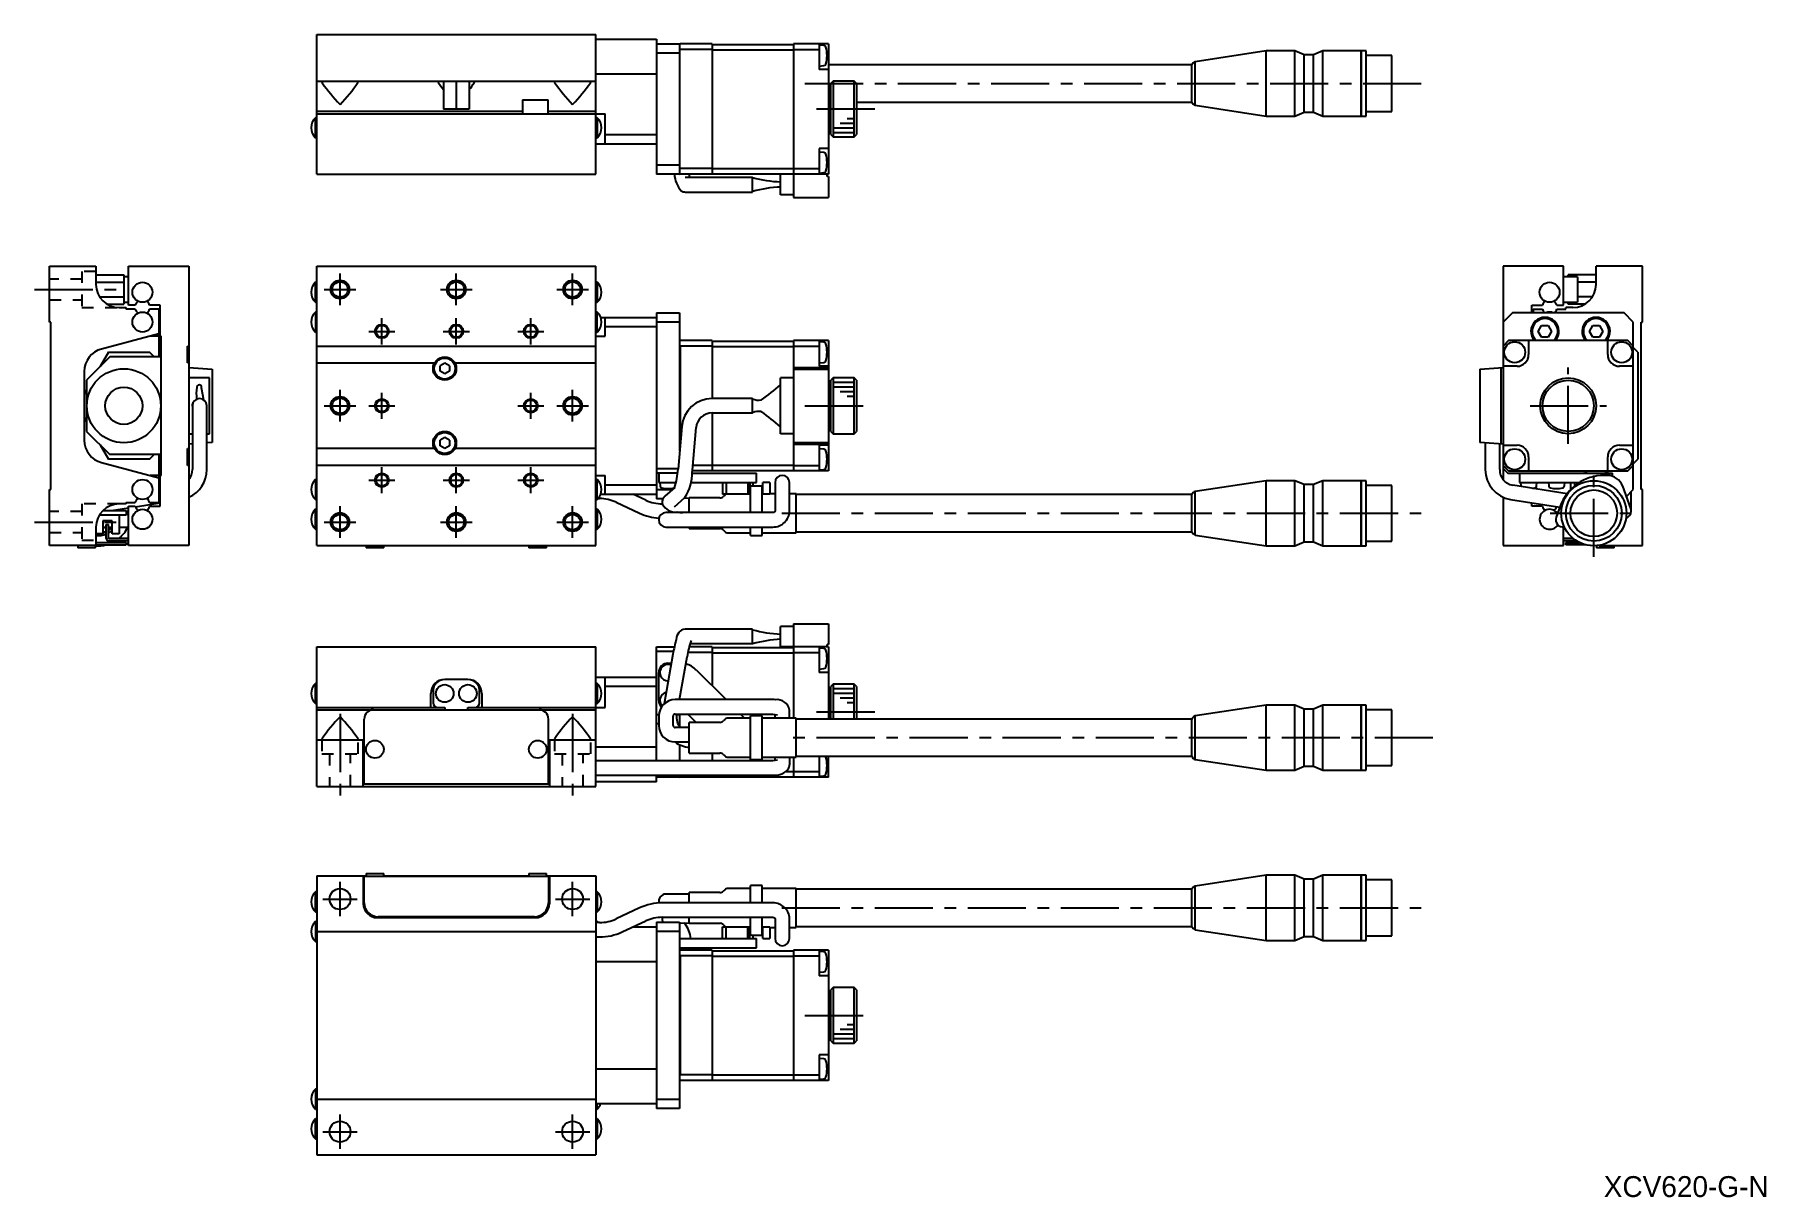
# Model space of a CAD drawing. Extents: x 35 to 407, y 17 to 267.
import ezdxf

# ---------------------------------------------------------------- set-up
doc = ezdxf.new("R2010")
doc.units = 0
doc.header["$LTSCALE"] = 10
doc.linetypes.add('CENTER', pattern=[2, 1.25, -0.25, 0.25, -0.25])
doc.linetypes.add('DOT', pattern=[0.5, 0.25, -0.25])
doc.layers.add('1', color=7, linetype='CONTINUOUS')
doc.styles.get("Standard").update_dxf_attribs({"font": 'FGP教科書体NT-M'})

msp = doc.modelspace()

# ---------------------------------------------------------------- texts
at = {"layer": '1', "color": 7}
msp.add_text('XCV620-G-N', height=4.5, dxfattribs=at).set_placement((372.478125, 16.993359))

# ---------------------------------------------------------------- linework, layer by layer
at = {"layer": '1', "color": 7, "linetype": 'CONTINUOUS'}
for p, q in [((95.821162, 266.851049), (155.821162, 266.851049)), ((95.821162, 236.851049), (95.821162, 266.851049)), ((155.821162, 236.851049), (155.821162, 266.851049)), ((155.821162, 265.851049), (168.821162, 265.851049)), ((168.821162, 265.851049), (168.821162, 236.851049)), ((168.821162, 264.851049), (173.821162, 264.851049)), ((173.921162, 264.851049), (173.821162, 264.751049)), ((173.821162, 264.851049), (173.821162, 236.851049)), ((180.821162, 264.851049), (173.921162, 264.851049)), ((180.821162, 264.851049), (180.821162, 236.851049)), ((180.821162, 264.751049), (198.321162, 264.751049)), ((198.321162, 264.851049), (198.321162, 231.851049)), ((205.821162, 264.851049), (198.321162, 264.851049)), ((203.821162, 264.851049), (203.821162, 259.351049)), ((204.806442, 264.514848), (203.821162, 264.601049)), ((205.821162, 264.851049), (205.821162, 236.851049)), ((173.821162, 262.851049), (168.821162, 262.851049)), ((180.821162, 263.651049), (173.821162, 263.651049)), ((180.821162, 263.609628), (198.321162, 263.609628)), ((198.321162, 263.651049), (203.821162, 263.651049)), ((299.906948, 263.351048), (284.672966, 261.035375)), ((284.672966, 251.666724), (284.672966, 261.035375)), ((299.906948, 249.35105), (299.906948, 263.351048)), ((306.099947, 263.351048), (299.906948, 263.351048)), ((306.099947, 249.35105), (306.099947, 263.351048)), ((308.099947, 262.501049), (306.099947, 263.351048)), ((308.099947, 250.201049), (308.099947, 262.501049)), ((310.099947, 262.501049), (308.099947, 262.501049)), ((312.099947, 263.351048), (310.099947, 262.501049)), ((310.099947, 250.201049), (310.099947, 262.501049)), ((312.099947, 249.35105), (312.099947, 263.351048)), ((320.356947, 263.351048), (312.099947, 263.351048)), ((320.356947, 249.35105), (320.356947, 263.351048)), ((320.406947, 263.301048), (320.356947, 263.351048)), ((320.406947, 249.35105), (320.406947, 263.351048)), ((321.406949, 263.351048), (320.406947, 263.351048)), ((321.406949, 249.35105), (321.406949, 263.351048)), ((326.90695, 262.351047), (321.406949, 262.351047)), ((326.90695, 250.351051), (326.90695, 262.351047)), ((168.821162, 258.351049), (155.821162, 258.351049)), ((203.821162, 260.101049), (204.806442, 260.18725)), ((205.821162, 259.351049), (203.821162, 259.351049)), ((283.949292, 260.351049), (205.821162, 260.351049)), ((283.949292, 252.351049), (283.949292, 260.351049)), ((95.821162, 256.851049), (155.821162, 256.851049)), ((97.079505, 256.851049), (96.921162, 256.728528)), ((96.921162, 256.728528), (96.942914, 256.617171)), ((96.942914, 256.617171), (96.99772, 256.488613)), ((104.721162, 256.728526), (104.562819, 256.851049)), ((104.674704, 256.553113), (104.716091, 256.67941)), ((104.716091, 256.67941), (104.721162, 256.728526)), ((122.079505, 256.851049), (121.921162, 256.728532)), ((121.921162, 256.728532), (121.951179, 256.593864)), ((123.071162, 256.851049), (123.071162, 250.851049)), ((125.821162, 256.851049), (125.821162, 250.851049)), ((128.571162, 256.851049), (128.571162, 250.851049)), ((129.721162, 256.728531), (129.562819, 256.851049)), ((129.650182, 256.499908), (129.704441, 256.632913)), ((129.704441, 256.632913), (129.721162, 256.728531)), ((147.079505, 256.851049), (146.921162, 256.728532)), ((146.921162, 256.728532), (146.951179, 256.593864)), ((154.721162, 256.728531), (154.562819, 256.851049)), ((154.650182, 256.499908), (154.704441, 256.632913)), ((154.704441, 256.632913), (154.721162, 256.728531)), ((206.321162, 253.351049), (205.821162, 253.351049)), ((206.821162, 256.851049), (206.321162, 256.351049)), ((206.321162, 245.351049), (206.321162, 256.351049)), ((211.321162, 256.851049), (206.821162, 256.851049)), ((206.821162, 256.851049), (206.821162, 244.851049)), ((211.821162, 256.351049), (211.321162, 256.851049)), ((211.321162, 244.851049), (211.321162, 256.851049)), ((211.821162, 256.351049), (211.821162, 245.351049)), ((140.071162, 250.351049), (95.821162, 250.351049)), ((95.821162, 249.851049), (157.821162, 249.851049)), ((128.571162, 250.851049), (123.071162, 250.851049)), ((140.071162, 252.851049), (145.571162, 252.851049)), ((140.071162, 252.851049), (140.071162, 249.851049)), ((145.571162, 249.851049), (145.571162, 252.851049)), ((155.821162, 250.351049), (145.571162, 250.351049)), ((157.821162, 243.351049), (157.821162, 249.851049)), ((211.821162, 252.351049), (283.949292, 252.351049)), ((284.672966, 251.666724), (299.906948, 249.35105)), ((306.099947, 249.35105), (308.099947, 250.201049)), ((308.099947, 250.201049), (310.099947, 250.201049)), ((310.099947, 250.201049), (312.099947, 249.35105)), ((321.406949, 250.351051), (326.90695, 250.351051)), ((95.528914, 244.701049), (95.528914, 249.001049)), ((95.821162, 249.001049), (95.528914, 249.001049)), ((156.11341, 249.001049), (155.821162, 249.001049)), ((156.11341, 249.001049), (156.11341, 244.701049)), ((205.821162, 248.351049), (206.321162, 248.351049)), ((299.906948, 249.35105), (306.099947, 249.35105)), ((312.099947, 249.35105), (320.356947, 249.35105)), ((320.356947, 249.35105), (320.406947, 249.40105)), ((320.406947, 249.35105), (321.406949, 249.35105)), ((95.528914, 244.701049), (95.821162, 244.701049)), ((155.821162, 244.701049), (156.11341, 244.701049)), ((155.821162, 243.351049), (168.821162, 243.351049)), ((157.821162, 245.351049), (168.821162, 245.351049)), ((205.821162, 242.351049), (203.821162, 242.351049)), ((203.821162, 242.351049), (203.821162, 236.851049)), ((206.321162, 245.351049), (206.821162, 244.851049)), ((206.821162, 244.851049), (211.321162, 244.851049)), ((211.321162, 244.851049), (211.821162, 245.351049)), ((168.821162, 238.851049), (173.821162, 238.851049)), ((204.806442, 241.514848), (203.821162, 241.601049)), ((95.821162, 236.851049), (155.821162, 236.851049)), ((173.821162, 236.851049), (168.821162, 236.851049)), ((180.821162, 238.051049), (173.821162, 238.051049)), ((173.821162, 236.951049), (173.921162, 236.851049)), ((180.821162, 236.851049), (173.921162, 236.851049)), ((189.521162, 236.126049), (175.019925, 236.126049)), ((176.05006, 236.125234), (175.870134, 236.850267)), ((180.821162, 238.092471), (198.321162, 238.092471)), ((180.821162, 236.951049), (198.321162, 236.951049)), ((189.521162, 233.026049), (189.521162, 236.151049)), ((195.521162, 232.451049), (195.521162, 236.851049)), ((205.821162, 236.851049), (195.521162, 236.851049)), ((198.321162, 238.051049), (203.821162, 238.051049)), ((203.821162, 237.101049), (204.806442, 237.18725)), ((205.521162, 236.351049), (205.521162, 236.851049)), ((205.821162, 236.351049), (205.521162, 236.351049)), ((205.821162, 236.351049), (205.821162, 231.851049)), ((174.173743, 233.268721), (174.306706, 233.194471)), ((174.306706, 233.194471), (174.458707, 233.128223)), ((174.458707, 233.128223), (174.619042, 233.077387)), ((174.619042, 233.077387), (174.784129, 233.043634)), ((174.784129, 233.043634), (174.916862, 233.029395)), ((174.916862, 233.029395), (175.019925, 233.026049)), ((175.019925, 233.026049), (189.521162, 233.026049)), ((198.321162, 232.451049), (195.521162, 232.451049)), ((198.321162, 231.851049), (205.821162, 231.851049)), ((38.349742, 205.074287), (38.349742, 217.074287)), ((38.349742, 217.074287), (48.349742, 217.074287)), ((48.349742, 217.074287), (48.349742, 213.174287)), ((55.349742, 208.674287), (55.349742, 217.074287)), ((55.349742, 217.074287), (68.349742, 217.074287)), ((68.349742, 217.074287), (68.349742, 157.074287)), ((95.821162, 217.074287), (155.821162, 217.074287)), ((95.821162, 157.074287), (95.821162, 217.074287)), ((155.821162, 157.074287), (155.821162, 217.074287)), ((363.833617, 217.074287), (350.833617, 217.074287)), ((350.833617, 217.074287), (350.833617, 171.238773)), ((363.833617, 208.674287), (363.833617, 217.074287)), ((380.833617, 217.074287), (370.833617, 217.074287)), ((370.833617, 213.174287), (370.833617, 217.074287)), ((380.833617, 205.074287), (380.833617, 217.074287)), ((48.349742, 215.249714), (54.349742, 215.249714)), ((48.349742, 213.662), (54.349742, 213.662)), ((54.349742, 215.249714), (54.349742, 208.898861)), ((55.349742, 214.824287), (54.349742, 214.824287)), ((95.821162, 213.624287), (95.528914, 213.624287)), ((95.528914, 209.324287), (95.528914, 213.624287)), ((156.11341, 213.624287), (155.821162, 213.624287)), ((156.11341, 213.624287), (156.11341, 209.324287)), ((366.833617, 214.824287), (363.833617, 214.824287)), ((364.833617, 214.824287), (364.833617, 215.249714)), ((370.833617, 215.249714), (364.833617, 215.249714)), ((366.833617, 214.824287), (366.833617, 209.324287)), ((370.833617, 213.662), (366.833617, 213.662)), ((49.134394, 210.486574), (54.349742, 210.486574)), ((50.758085, 208.898861), (54.349742, 208.898861)), ((54.349742, 209.324287), (55.349742, 209.324287)), ((56.813462, 208.674287), (55.349742, 208.674287)), ((62.149742, 208.674287), (59.886022, 208.674287)), ((62.149742, 202.074287), (62.149742, 208.674287)), ((95.528914, 209.324287), (95.821162, 209.324287)), ((155.821162, 209.324287), (156.11341, 209.324287)), ((357.033617, 208.674287), (359.297337, 208.674287)), ((357.033617, 207.074287), (357.033617, 208.674287)), ((362.369897, 208.674287), (363.833617, 208.674287)), ((363.833617, 209.324287), (366.833617, 209.324287)), ((364.833617, 208.898861), (364.833617, 209.324287)), ((368.423385, 208.898861), (364.833617, 208.898861)), ((370.049519, 210.486574), (366.833617, 210.486574)), ((38.649742, 205.074287), (38.349742, 205.074287)), ((38.649742, 169.074287), (38.649742, 205.074287)), ((53.349742, 208.174287), (54.849742, 208.174287)), ((54.849742, 207.874287), (54.849742, 208.174287)), ((56.813462, 207.874287), (54.849742, 207.874287)), ((57.310437, 207.074287), (57.560756, 207.074287)), ((59.138729, 207.074287), (59.389048, 207.074287)), ((61.849742, 207.874287), (59.886022, 207.874287)), ((61.849742, 207.874287), (61.849742, 197.574287)), ((61.849742, 207.074287), (62.149742, 207.074287)), ((95.821162, 207.224287), (95.528914, 207.224287)), ((95.528914, 207.224287), (95.528914, 202.924287)), ((156.11341, 207.224287), (155.821162, 207.224287)), ((156.11341, 202.924287), (156.11341, 207.224287)), ((156.849589, 206.074287), (168.821162, 206.074287)), ((157.821162, 202.074287), (157.821162, 206.074287)), ((168.821162, 207.074287), (173.821162, 207.074287)), ((168.821162, 207.074287), (168.821162, 167.074287)), ((173.821162, 205.074287), (168.821162, 205.074287)), ((173.821162, 207.074287), (173.821162, 177.426417)), ((352.833617, 207.074287), (350.833617, 205.074287)), ((376.833617, 207.074287), (352.833617, 207.074287)), ((357.333617, 207.874287), (357.333617, 207.074287)), ((357.333617, 207.874287), (359.297337, 207.874287)), ((362.369897, 207.874287), (364.333617, 207.874287)), ((365.833617, 208.174287), (364.333617, 208.174287)), ((364.333617, 207.874287), (364.333617, 208.174287)), ((378.833617, 205.074287), (376.833617, 207.074287)), ((378.833617, 169.074287), (378.833617, 205.074287)), ((380.533617, 205.074287), (380.833617, 205.074287)), ((380.533617, 169.074287), (380.533617, 205.074287)), ((61.849742, 202.574287), (49.555647, 199.280094)), ((61.849742, 202.074287), (59.983717, 202.074287)), ((62.349742, 202.074287), (62.149742, 202.074287)), ((62.349742, 172.074287), (62.349742, 202.074287)), ((95.528914, 202.924287), (95.821162, 202.924287)), ((155.821162, 202.924287), (156.11341, 202.924287)), ((155.821162, 202.074287), (157.821162, 202.074287)), ((168.821162, 204.074287), (157.821162, 204.074287)), ((180.821162, 201.074287), (173.821162, 201.074287)), ((180.821162, 201.074287), (180.821162, 188.624287)), ((205.821162, 201.074287), (198.321162, 201.074287)), ((198.321162, 201.074287), (198.321162, 173.074287)), ((203.821162, 201.074287), (203.821162, 195.574287)), ((205.821162, 201.074287), (205.821162, 173.074287)), ((352.033617, 201.074287), (350.833617, 199.874287)), ((377.633617, 201.074287), (352.033617, 201.074287)), ((356.333617, 201.074287), (356.333617, 198.074287)), ((358.390241, 203.074287), (359.111929, 204.324287)), ((359.111929, 201.824287), (358.390241, 203.074287)), ((359.111929, 204.324287), (360.555305, 204.324287)), ((360.555305, 201.824287), (359.111929, 201.824287)), ((360.555305, 204.324287), (361.276993, 203.074287)), ((361.276993, 203.074287), (360.555305, 201.824287)), ((369.390241, 203.074287), (370.111929, 204.324287)), ((370.111929, 201.824287), (369.390241, 203.074287)), ((370.111929, 204.324287), (371.555305, 204.324287)), ((371.555305, 201.824287), (370.111929, 201.824287)), ((371.555305, 204.324287), (372.276993, 203.074287)), ((372.276993, 203.074287), (371.555305, 201.824287)), ((373.333617, 198.074287), (373.333617, 201.074287)), ((378.833617, 199.874287), (377.633617, 201.074287)), ((51.349742, 197.574287), (46.349742, 192.574287)), ((51.045895, 198.574287), (49.264806, 195.489351)), ((51.045895, 198.574287), (59.849742, 198.574287)), ((62.349742, 197.574287), (51.349742, 197.574287)), ((60.849742, 197.574287), (59.849742, 198.574287)), ((67.999742, 199.874287), (68.349742, 199.874287)), ((67.999742, 196.274287), (67.999742, 199.874287)), ((68.349742, 197.324287), (67.999742, 197.324287)), ((95.821162, 199.874287), (155.821162, 199.874287)), ((173.821162, 199.974287), (173.921162, 199.874287)), ((173.921162, 199.874287), (173.921162, 178.569423)), ((180.821162, 199.874287), (173.921162, 199.874287)), ((180.821162, 200.974287), (198.321162, 200.974287)), ((180.821162, 199.832866), (198.321162, 199.832866)), ((198.321162, 199.874287), (203.821162, 199.874287)), ((204.806442, 200.738086), (203.821162, 200.824287)), ((379.833617, 198.574287), (378.833617, 199.574287)), ((379.833617, 198.574287), (379.833617, 175.574287)), ((45.849742, 194.450465), (45.849742, 179.698109)), ((68.349742, 196.274287), (67.999742, 196.274287)), ((68.349742, 195.324287), (73.349742, 194.974653)), ((73.349742, 194.974653), (73.349742, 179.173921)), ((95.821162, 196.274287), (121.127991, 196.274287)), ((123.321162, 196.228988), (122.321162, 195.651638)), ((122.321162, 194.496937), (122.321162, 195.651638)), ((123.321162, 193.919587), (122.321162, 194.496937)), ((124.321162, 195.651638), (123.321162, 196.228988)), ((124.321162, 194.496937), (123.321162, 193.919587)), ((124.321162, 195.651638), (124.321162, 194.496937)), ((125.514333, 196.274287), (155.821162, 196.274287)), ((198.321162, 195.324287), (205.521162, 195.324287)), ((198.321162, 194.974653), (205.821162, 194.974653)), ((203.821162, 196.324287), (204.806442, 196.410488)), ((205.821162, 195.574287), (203.821162, 195.574287)), ((205.521162, 195.289324), (205.521162, 195.324287)), ((205.821162, 195.289324), (205.521162, 195.289324)), ((345.833617, 194.974657), (350.833617, 195.324287)), ((345.833617, 194.974653), (345.833617, 179.173921)), ((350.333617, 195.289324), (350.333617, 178.859251)), ((353.833617, 195.574287), (350.833617, 195.574287)), ((378.833617, 195.574287), (375.833617, 195.574287)), ((46.349742, 190.440313), (45.849742, 189.574287)), ((46.349742, 192.574287), (46.349742, 181.574287)), ((72.749742, 193.074287), (68.349742, 193.074287)), ((71.558121, 188.306096), (71.069342, 190.962697)), ((72.749742, 181.074287), (72.749742, 193.074287)), ((195.521162, 181.074287), (195.521162, 193.074287)), ((198.321162, 193.074287), (195.521162, 193.074287)), ((206.821162, 193.074287), (206.321162, 192.574287)), ((206.321162, 181.574287), (206.321162, 192.574287)), ((206.821162, 193.074287), (206.821162, 181.074287)), ((211.321162, 193.074287), (206.821162, 193.074287)), ((211.321162, 181.074287), (211.321162, 193.074287)), ((211.821162, 192.574287), (211.321162, 193.074287)), ((211.821162, 192.574287), (211.821162, 181.574287)), ((69.074742, 187.074287), (69.074742, 173.344082)), ((72.174742, 173.344082), (72.174742, 187.074287)), ((189.521162, 188.624287), (180.802818, 188.624287)), ((189.521162, 185.524287), (189.521162, 188.624287)), ((206.321162, 189.574287), (205.821162, 189.574287)), ((45.849742, 184.574287), (46.349742, 183.708262)), ((174.277743, 182.645157), (173.475823, 173.479173)), ((180.802818, 185.524287), (189.521162, 185.524287)), ((180.821162, 185.524287), (180.821162, 173.074287)), ((191.37492, 185.814521), (191.467427, 185.77498)), ((205.821162, 184.574287), (206.321162, 184.574287)), ((46.349742, 181.574287), (51.349742, 176.574287)), ((68.349742, 181.074287), (69.074742, 181.074287)), ((69.074742, 178.874984), (68.349742, 178.824287)), ((72.174742, 181.074287), (72.749742, 181.074287)), ((73.349742, 179.173921), (72.174742, 179.091757)), ((123.321162, 180.228988), (122.321162, 179.651638)), ((122.321162, 178.496937), (122.321162, 179.651638)), ((124.321162, 179.651638), (123.321162, 180.228988)), ((124.321162, 179.651638), (124.321162, 178.496937)), ((176.564026, 173.20899), (177.365946, 182.374975)), ((198.321162, 181.074287), (195.521162, 181.074287)), ((198.321162, 179.173921), (205.821162, 179.173921)), ((198.321162, 178.824287), (205.521162, 178.824287)), ((205.521162, 178.824287), (205.521162, 178.859251)), ((205.821162, 178.859251), (205.521162, 178.859251)), ((206.321162, 181.574287), (206.821162, 181.074287)), ((206.821162, 181.074287), (211.321162, 181.074287)), ((211.321162, 181.074287), (211.821162, 181.574287)), ((350.833617, 178.824287), (345.833617, 179.173927)), ((347.008617, 179.091757), (347.008617, 173.344082)), ((350.108617, 173.344082), (350.108617, 178.874984)), ((49.264806, 178.659224), (51.045895, 175.574287)), ((59.849742, 175.574287), (51.045895, 175.574287)), ((62.349742, 176.574287), (51.349742, 176.574287)), ((59.849742, 175.574287), (60.849742, 176.574287)), ((61.849742, 176.574287), (61.849742, 166.274287)), ((67.999742, 177.874287), (68.349742, 177.874287)), ((67.999742, 174.274287), (67.999742, 177.874287)), ((67.999742, 176.824287), (68.349742, 176.824287)), ((121.127991, 177.874287), (95.821162, 177.874287)), ((123.321162, 177.919587), (122.321162, 178.496937)), ((124.321162, 178.496937), (123.321162, 177.919587)), ((155.821162, 177.874287), (125.514333, 177.874287)), ((205.821162, 178.574287), (203.821162, 178.574287)), ((203.821162, 178.574287), (203.821162, 173.074287)), ((204.806442, 177.738086), (203.821162, 177.824287)), ((350.833617, 178.574287), (353.833617, 178.574287)), ((356.333617, 176.074287), (356.333617, 173.074287)), ((373.333617, 173.074287), (373.333617, 176.074287)), ((375.833617, 178.574287), (378.833617, 178.574287)), ((378.833617, 174.574287), (379.833617, 175.574287)), ((49.555647, 174.86848), (61.849742, 171.574287)), ((61.849742, 172.074287), (59.983717, 172.074287)), ((62.349742, 172.574287), (61.849742, 172.574287)), ((62.149742, 165.474287), (62.149742, 172.074287)), ((62.149742, 172.074287), (62.349742, 172.074287)), ((68.349742, 174.274287), (67.999742, 174.274287)), ((155.821162, 174.274287), (95.821162, 174.274287)), ((155.821162, 172.074287), (157.821162, 172.074287)), ((157.821162, 168.074287), (157.821162, 172.074287)), ((168.821162, 173.574287), (173.484144, 173.574287)), ((173.38226, 172.574287), (168.821162, 172.574287)), ((169.321162, 172.574287), (169.321162, 170.574287)), ((176.502988, 172.574287), (190.321162, 172.574287)), ((176.531917, 172.863318), (176.557566, 173.136093)), ((180.821162, 173.074287), (176.551754, 173.074287)), ((176.557566, 173.136093), (176.564026, 173.20899)), ((180.821162, 174.274287), (176.657228, 174.274287)), ((180.821162, 174.315709), (198.321162, 174.315709)), ((180.821162, 173.174287), (198.321162, 173.174287)), ((190.321162, 170.574287), (190.321162, 172.574287)), ((198.321162, 174.274287), (203.821162, 174.274287)), ((205.821162, 173.074287), (198.321162, 173.074287)), ((203.821162, 173.324287), (204.806442, 173.410488)), ((350.833617, 174.274287), (352.033617, 173.074287)), ((350.833617, 173.574287), (351.833617, 172.574287)), ((351.833617, 172.574287), (374.333617, 172.574287)), ((352.033617, 173.074287), (377.633617, 173.074287)), ((354.333617, 172.574287), (354.333617, 170.574287)), ((373.210071, 172.106107), (372.56225, 172.106107)), ((374.333617, 171.92362), (374.333617, 172.574287)), ((377.633617, 173.074287), (378.833617, 174.274287)), ((38.349742, 157.074287), (38.349742, 169.074287)), ((38.349742, 169.074287), (38.649742, 169.074287)), ((61.849742, 170.574287), (62.149742, 170.574287)), ((62.002855, 169.346531), (61.849742, 169.32228)), ((95.821162, 171.224287), (95.528914, 171.224287)), ((95.528914, 171.224287), (95.528914, 166.924287)), ((156.11341, 171.224287), (155.821162, 171.224287)), ((156.11341, 166.924287), (156.11341, 171.224287)), ((156.849589, 168.074287), (168.821162, 168.074287)), ((157.821162, 170.074287), (168.821162, 170.074287)), ((166.530062, 166.789804), (163.775479, 168.074287)), ((168.821162, 169.074287), (172.239588, 169.074287)), ((169.321162, 170.574287), (173.055524, 170.574287)), ((169.571162, 170.574287), (169.630898, 169.8915)), ((170.545433, 167.561683), (170.433976, 167.43238)), ((170.62477, 167.640648), (170.545433, 167.561683)), ((170.664521, 167.676912), (170.637697, 167.652665)), ((172.75775, 169.533991), (170.664521, 167.676912)), ((176.21702, 170.574287), (190.321162, 170.574287)), ((183.021162, 170.574287), (183.021162, 168.074287)), ((189.071162, 168.074287), (183.021162, 168.074287)), ((183.514055, 167.881394), (183.199842, 167.56718)), ((183.838407, 170.574287), (183.838407, 168.074287)), ((188.505841, 170.574287), (188.505841, 168.074287)), ((188.921162, 170.574287), (188.921162, 168.074287)), ((189.071162, 168.144287), (188.921162, 168.144287)), ((189.376287, 169.844287), (189.071162, 169.729012)), ((189.071162, 164.118719), (189.071162, 169.729012)), ((189.376287, 169.844287), (191.571162, 169.844287)), ((189.621162, 169.844287), (189.621162, 170.574287)), ((191.571162, 164.118719), (191.571162, 169.844287)), ((191.571162, 169.344287), (191.721162, 169.344287)), ((191.721162, 168.144287), (191.571162, 168.144287)), ((193.221162, 168.074287), (191.571162, 168.074287)), ((191.721162, 168.074287), (191.721162, 170.574287)), ((193.221162, 170.574287), (191.721162, 170.574287)), ((193.221162, 170.574287), (193.221162, 168.074287)), ((194.33424, 168.174287), (193.221162, 168.174287)), ((194.33424, 170.556107), (194.33424, 164.448105)), ((197.43424, 164.448105), (197.43424, 170.556107)), ((198.906948, 168.174287), (197.43424, 168.174287)), ((198.906948, 159.774287), (198.906948, 168.174287)), ((283.949292, 167.974287), (198.906948, 167.974287)), ((283.949292, 159.974287), (283.949292, 167.974287)), ((299.906948, 170.974286), (284.672966, 168.658613)), ((284.672966, 159.289962), (284.672966, 168.658613)), ((306.099947, 170.974286), (299.906948, 170.974286)), ((299.906948, 156.974288), (299.906948, 170.974286)), ((308.099947, 170.124287), (306.099947, 170.974286)), ((306.099947, 156.974288), (306.099947, 170.974286)), ((310.099947, 170.124287), (308.099947, 170.124287)), ((308.099947, 157.824287), (308.099947, 170.124287)), ((312.099947, 170.974286), (310.099947, 170.124287)), ((310.099947, 157.824287), (310.099947, 170.124287)), ((320.356947, 170.974286), (312.099947, 170.974286)), ((312.099947, 156.974288), (312.099947, 170.974286)), ((320.406947, 170.924286), (320.356947, 170.974286)), ((320.356947, 156.974288), (320.356947, 170.974286)), ((321.406949, 170.974286), (320.406947, 170.974286)), ((320.406947, 156.974288), (320.406947, 170.974286)), ((321.406949, 156.974288), (321.406949, 170.974286)), ((326.90695, 169.974285), (321.406949, 169.974285)), ((326.90695, 157.974289), (326.90695, 169.974285)), ((364.588347, 168.173244), (352.903233, 170.023984)), ((354.333617, 170.574287), (367.229043, 170.574287)), ((354.583617, 170.574287), (354.643353, 169.8915)), ((357.333617, 169.375308), (357.333617, 169.32228)), ((357.851866, 169.556039), (358.227145, 169.180759)), ((358.023881, 169.8915), (358.083617, 170.574287)), ((360.583617, 170.574287), (360.643353, 169.8915)), ((364.023881, 169.8915), (364.083617, 170.574287)), ((365.333617, 170.574287), (365.333617, 169.074287)), ((365.333617, 169.074287), (365.35138, 169.056524)), ((366.283617, 169.90348), (366.283617, 170.574287)), ((378.29014, 164.978236), (376.54598, 169.770278)), ((377.34215, 167.58282), (378.833617, 169.074287)), ((378.383617, 164.448105), (378.383617, 168.624287)), ((380.833617, 169.074287), (380.533617, 169.074287)), ((380.833617, 157.074287), (380.833617, 169.074287)), ((49.879872, 164.574287), (54.849742, 164.574287)), ((51.688699, 164.574287), (55.349742, 165.15414)), ((54.849742, 165.974287), (53.349742, 165.974287)), ((54.849742, 166.274287), (56.813462, 166.274287)), ((54.849742, 165.974287), (54.849742, 166.274287)), ((54.849742, 164.574287), (54.849742, 163.574287)), ((55.349742, 164.118719), (54.849742, 164.118719)), ((55.349742, 165.474287), (56.813462, 165.474287)), ((55.349743, 157.074287), (55.349742, 165.474287)), ((56.837963, 165.389851), (62.149742, 166.231154)), ((59.886022, 166.274287), (61.849742, 166.274287)), ((59.886022, 165.474287), (62.149742, 165.474287)), ((95.528914, 166.924287), (95.821162, 166.924287)), ((95.821162, 164.824287), (95.528914, 164.824287)), ((95.528914, 160.524287), (95.528914, 164.824287)), ((155.821162, 166.924287), (156.11341, 166.924287)), ((156.11341, 164.824287), (155.821162, 164.824287)), ((156.11341, 164.824287), (156.11341, 160.524287)), ((156.300965, 167.124287), (156.604215, 167.124287)), ((160.17534, 166.332588), (165.219946, 163.98025)), ((170.217528, 167.074287), (168.821162, 167.074287)), ((170.079957, 166.58767), (170.067358, 166.403219)), ((170.067358, 166.403219), (170.075003, 166.220442)), ((170.075003, 166.220442), (170.102159, 166.041428)), ((170.113253, 166.771507), (170.079957, 166.58767)), ((170.11236, 165.998105), (170.101186, 165.998105)), ((170.102159, 166.041428), (170.14785, 165.868132)), ((170.167321, 166.952193), (170.113253, 166.771507)), ((170.241716, 167.127005), (170.167321, 166.952193)), ((170.335306, 167.2931), (170.241716, 167.127005)), ((170.433976, 167.43238), (170.335306, 167.2931)), ((193.88424, 164.118719), (170.88424, 164.118719)), ((172.721839, 165.357981), (174.948683, 167.333602)), ((175.906839, 167.157797), (174.804231, 167.205734)), ((175.906948, 164.118719), (175.906948, 167.274287)), ((182.492735, 167.274287), (175.906948, 167.274287)), ((193.889437, 164.118743), (193.88424, 164.118719)), ((193.905739, 164.119119), (193.889437, 164.118743)), ((193.922971, 164.120018), (193.905739, 164.119119)), ((193.940191, 164.121435), (193.922971, 164.120018)), ((193.957385, 164.123373), (193.940191, 164.121435)), ((193.974539, 164.125834), (193.957385, 164.123373)), ((193.991638, 164.128823), (193.974539, 164.125834)), ((194.008668, 164.132344), (193.991638, 164.128823)), ((194.025615, 164.136402), (194.008668, 164.132344)), ((194.042463, 164.141004), (194.025615, 164.136402)), ((194.059197, 164.146156), (194.042463, 164.141004)), ((194.075801, 164.151866), (194.059197, 164.146156)), ((194.092258, 164.158144), (194.075801, 164.151866)), ((194.108553, 164.165001), (194.092258, 164.158144)), ((194.124666, 164.172448), (194.108553, 164.165001)), ((194.14058, 164.180502), (194.124666, 164.172448)), ((194.156275, 164.18918), (194.14058, 164.180502)), ((194.171731, 164.198504), (194.156275, 164.18918)), ((194.186925, 164.208501), (194.171731, 164.198504)), ((194.201835, 164.219203), (194.186925, 164.208501)), ((194.216434, 164.230653), (194.201835, 164.219203)), ((194.230696, 164.242903), (194.216434, 164.230653)), ((194.244545, 164.255981), (194.230696, 164.242903)), ((194.256561, 164.268452), (194.244545, 164.255981)), ((194.268125, 164.281652), (194.256561, 164.268452)), ((194.279194, 164.295652), (194.268125, 164.281652)), ((194.289716, 164.310552), (194.279194, 164.295652)), ((194.299624, 164.326494), (194.289716, 164.310552)), ((194.308829, 164.34369), (194.299624, 164.326494)), ((194.317202, 164.362469), (194.308829, 164.34369)), ((194.324522, 164.383363), (194.317202, 164.362469)), ((194.330386, 164.407307), (194.324522, 164.383363)), ((194.333904, 164.436062), (194.330386, 164.407307)), ((194.33424, 164.448105), (194.333904, 164.436062)), ((350.833617, 167.429566), (350.833617, 157.074287)), ((352.418286, 166.96215), (363.040572, 165.279745)), ((357.033617, 165.474287), (357.033617, 166.231154)), ((359.297337, 165.474287), (357.033617, 165.474287)), ((363.11834, 165.493409), (362.246791, 163.098851)), ((48.349742, 160.974287), (48.349742, 157.074287)), ((54.849742, 163.574287), (49.078959, 163.574287)), ((51.849742, 162.374287), (49.849742, 162.374287)), ((49.849742, 162.374287), (49.849742, 159.574287)), ((49.849742, 161.018719), (50.549743, 161.018719)), ((50.549743, 161.574287), (51.049743, 161.574287)), ((50.549743, 158.574287), (50.549743, 161.574287)), ((51.049743, 158.574287), (51.049743, 161.574287)), ((51.049743, 161.018719), (51.849742, 161.018719)), ((51.849742, 159.574287), (51.849742, 162.374287)), ((53.349742, 163.574287), (53.349742, 159.574287)), ((53.349742, 161.018719), (55.349743, 161.018719)), ((95.528914, 160.524287), (95.821162, 160.524287)), ((155.821162, 160.524287), (156.11341, 160.524287)), ((170.88424, 161.018719), (193.88424, 161.018719)), ((175.906948, 160.674287), (175.906948, 161.018719)), ((175.906948, 160.674287), (182.492735, 160.674287)), ((183.199842, 160.381394), (183.514055, 160.06718)), ((189.071162, 159.174287), (189.071162, 161.018719)), ((191.571162, 159.174287), (191.571162, 161.018719)), ((363.988177, 161.018719), (363.703315, 161.018719)), ((363.833617, 157.074287), (363.833617, 161.018719)), ((48.349742, 157.074287), (38.349742, 157.074287)), ((44.449742, 157.074287), (44.449742, 156.574287)), ((48.249742, 156.574287), (44.449742, 156.574287)), ((48.249742, 156.574287), (48.249742, 157.074287)), ((49.849742, 159.574287), (48.349742, 159.574287)), ((48.349742, 157.674287), (54.849742, 157.674287)), ((48.349742, 157.174287), (54.849742, 157.174287)), ((55.349743, 158.574287), (51.049743, 158.574287)), ((55.349743, 158.074287), (51.049743, 158.074287)), ((53.349742, 159.574287), (51.849742, 159.574287)), ((54.849742, 157.674287), (54.849742, 157.174287)), ((68.349743, 157.074287), (55.349743, 157.074287)), ((95.821162, 157.074287), (155.821162, 157.074287)), ((106.421162, 157.074287), (106.421162, 156.574287)), ((110.221162, 156.574287), (106.421162, 156.574287)), ((110.221162, 156.574287), (110.221162, 157.074287)), ((141.421162, 157.074287), (141.421162, 156.574287)), ((145.221162, 156.574287), (141.421162, 156.574287)), ((145.221162, 156.574287), (145.221162, 157.074287)), ((184.221162, 159.774287), (189.071162, 159.774287)), ((189.071162, 159.174287), (191.571162, 159.174287)), ((191.571162, 159.774287), (198.906948, 159.774287)), ((198.906948, 159.974287), (283.949292, 159.974287)), ((284.672966, 159.289962), (299.906948, 156.974288)), ((299.906948, 156.974288), (306.099947, 156.974288)), ((306.099947, 156.974288), (308.099947, 157.824287)), ((308.099947, 157.824287), (310.099947, 157.824287)), ((310.099947, 157.824287), (312.099947, 156.974288)), ((312.099947, 156.974288), (320.356947, 156.974288)), ((320.356947, 156.974288), (320.406947, 157.024288)), ((320.406947, 156.974288), (321.406949, 156.974288)), ((321.406949, 157.974289), (326.90695, 157.974289)), ((350.833617, 157.074287), (363.833617, 157.074287)), ((365.879407, 158.574287), (363.833617, 158.574287)), ((366.566657, 158.074287), (363.833617, 158.074287)), ((364.333617, 157.174287), (364.333617, 157.674287)), ((364.333617, 157.674287), (367.28239, 157.674287)), ((368.672297, 157.174287), (364.333617, 157.174287)), ((370.933617, 157.00005), (370.933617, 156.574287)), ((374.733617, 156.574287), (370.933617, 156.574287)), ((371.512594, 157.074287), (380.833617, 157.074287)), ((374.733617, 156.574287), (374.733617, 157.074287)), ((189.521162, 139.059357), (175.019925, 139.059357)), ((189.521162, 135.934357), (189.521162, 139.059357)), ((195.521162, 135.234357), (195.521162, 139.634357)), ((198.321162, 139.634357), (195.521162, 139.634357)), ((198.321162, 140.234357), (205.821162, 140.234357)), ((198.321162, 140.234357), (198.321162, 119.934357)), ((205.821162, 140.234357), (205.821162, 135.734357)), ((95.821162, 135.234357), (155.821162, 135.234357)), ((95.821162, 105.234357), (95.821162, 135.234357)), ((155.821162, 105.234357), (155.821162, 135.234357)), ((168.821162, 135.234357), (172.695723, 135.234357)), ((168.821162, 110.784357), (168.821162, 135.234357)), ((172.496197, 134.234357), (168.821162, 134.234357)), ((180.821162, 134.034357), (175.614667, 134.034357)), ((180.821162, 135.234357), (175.870051, 135.234357)), ((176.049686, 135.959357), (189.521162, 135.959357)), ((180.821162, 135.234357), (180.821162, 126.891211)), ((180.821162, 135.134357), (198.321162, 135.134357)), ((205.821162, 135.234357), (195.521162, 135.234357)), ((198.321162, 134.034357), (203.821162, 134.034357)), ((203.821162, 135.234357), (203.821162, 129.734357)), ((204.806442, 134.898156), (203.821162, 134.984357)), ((205.521162, 135.234357), (205.521162, 135.734357)), ((205.821162, 135.734357), (205.521162, 135.734357)), ((205.821162, 135.234357), (205.821162, 119.734357)), ((172.394149, 133.679621), (170.484055, 122.980306)), ((171.321162, 131.734357), (172.046871, 131.734357)), ((173.799873, 123.914659), (175.445899, 133.134807)), ((180.821162, 133.992935), (198.321162, 133.992935)), ((203.821162, 130.484357), (204.806442, 130.570558)), ((95.528914, 123.084357), (95.528914, 127.384357)), ((95.821162, 127.384357), (95.528914, 127.384357)), ((128.321162, 128.234357), (123.321162, 128.234357)), ((155.821162, 128.734357), (168.821162, 128.734357)), ((156.11341, 127.384357), (155.821162, 127.384357)), ((156.11341, 127.384357), (156.11341, 123.084357)), ((157.821162, 122.234357), (157.821162, 128.734357)), ((168.821162, 126.734357), (157.821162, 126.734357)), ((169.321162, 123.734357), (169.321162, 129.734357)), ((177.442482, 130.269891), (183.797714, 123.914659)), ((205.821162, 129.734357), (203.821162, 129.734357)), ((206.821162, 127.234357), (206.321162, 126.734357)), ((206.321162, 119.734357), (206.321162, 126.734357)), ((206.821162, 127.234357), (206.821162, 119.734357)), ((211.321162, 127.234357), (206.821162, 127.234357)), ((211.321162, 119.734357), (211.321162, 127.234357)), ((211.821162, 126.734357), (211.321162, 127.234357)), ((211.821162, 126.734357), (211.821162, 119.734357)), ((95.528914, 123.084357), (95.821162, 123.084357)), ((120.321162, 122.234357), (120.321162, 125.234357)), ((120.821162, 125.734357), (120.821162, 123.234357)), ((130.821162, 123.234357), (130.821162, 125.734357)), ((131.321162, 125.234357), (131.321162, 122.234357)), ((155.821162, 123.084357), (156.11341, 123.084357)), ((193.88424, 123.914659), (172.88424, 123.914659)), ((206.321162, 123.734357), (205.821162, 123.734357)), ((95.821162, 122.234357), (123.321162, 122.234357)), ((95.821162, 121.734357), (155.821162, 121.734357)), ((106.021162, 105.734357), (106.021162, 119.734357)), ((123.321162, 122.234357), (123.321162, 121.734357)), ((128.321162, 121.734357), (128.321162, 122.234357)), ((128.321162, 122.234357), (157.821162, 122.234357)), ((145.621162, 105.734357), (145.621162, 119.734357)), ((168.821162, 120.734357), (169.353543, 120.734357)), ((169.33424, 120.364659), (169.33424, 118.364659)), ((172.43424, 118.364659), (172.43424, 120.364659)), ((172.88424, 120.814659), (193.88424, 120.814659)), ((173.219055, 120.661231), (173.246445, 120.814659)), ((173.232109, 120.734357), (173.821162, 120.734357)), ((173.821162, 120.814659), (173.821162, 118.092025)), ((177.364308, 119.034357), (175.584006, 120.814659)), ((183.514055, 119.641463), (183.199842, 119.32725)), ((189.071162, 119.934357), (184.221162, 119.934357)), ((186.897714, 120.814659), (187.778016, 119.934357)), ((189.071162, 111.034357), (189.071162, 120.434357)), ((191.571162, 120.434357), (189.071162, 120.434357)), ((191.571162, 111.034357), (191.571162, 120.434357)), ((198.906948, 119.934357), (191.571162, 119.934357)), ((193.88424, 120.814659), (194.842323, 120.680201)), ((194.33424, 119.934357), (194.33424, 120.792432)), ((197.43424, 119.934357), (197.43424, 121.680618)), ((198.906948, 111.534357), (198.906948, 119.934357)), ((283.949292, 119.734357), (198.906948, 119.734357)), ((283.949292, 111.734357), (283.949292, 119.734357)), ((299.906948, 122.734356), (284.672966, 120.418682)), ((284.672966, 111.050031), (284.672966, 120.418682)), ((299.906948, 108.734358), (299.906948, 122.734356)), ((306.099947, 122.734356), (299.906948, 122.734356)), ((306.099947, 108.734358), (306.099947, 122.734356)), ((308.099947, 121.884357), (306.099947, 122.734356)), ((308.099947, 109.584357), (308.099947, 121.884357)), ((310.099947, 121.884357), (308.099947, 121.884357)), ((312.099947, 122.734356), (310.099947, 121.884357)), ((310.099947, 109.584357), (310.099947, 121.884357)), ((312.099947, 108.734358), (312.099947, 122.734356)), ((320.356947, 122.734356), (312.099947, 122.734356)), ((320.356947, 108.734358), (320.356947, 122.734356)), ((320.406947, 122.684356), (320.356947, 122.734356)), ((320.406947, 108.734358), (320.406947, 122.734356)), ((321.406949, 122.734356), (320.406947, 122.734356)), ((321.406949, 108.734358), (321.406949, 122.734356)), ((326.90695, 121.734355), (321.406949, 121.734355)), ((326.90695, 109.734359), (326.90695, 121.734355)), ((96.934209, 115.439863), (96.921162, 115.35688)), ((104.721162, 115.356868), (104.703194, 115.456542)), ((146.937883, 115.452493), (146.921162, 115.356875)), ((146.992142, 115.585497), (146.937883, 115.452493)), ((154.721162, 115.356874), (154.691145, 115.491542)), ((169.33424, 118.734357), (168.821162, 118.734357)), ((175.906948, 117.914659), (172.88424, 117.914659)), ((173.821162, 118.734357), (173.450409, 118.734357)), ((175.906948, 112.434357), (175.906948, 119.034357)), ((182.492735, 119.034357), (175.906948, 119.034357)), ((106.021162, 115.234357), (95.821162, 115.234357)), ((96.921162, 115.35688), (97.079505, 115.234357)), ((104.562819, 115.234357), (104.721162, 115.356868)), ((105.821162, 105.234357), (105.821162, 115.234357)), ((155.821162, 115.234357), (145.621162, 115.234357)), ((145.821162, 115.234357), (145.821162, 105.234357)), ((146.921162, 115.356875), (147.079505, 115.234357)), ((154.562819, 115.234357), (154.721162, 115.356874)), ((155.821162, 113.734357), (168.821162, 113.734357)), ((172.88424, 114.814659), (175.906948, 114.814659)), ((173.821162, 114.210437), (173.821162, 110.784357)), ((175.906948, 112.434357), (182.492735, 112.434357)), ((180.821162, 112.434357), (180.821162, 110.784357)), ((183.199842, 112.141463), (183.514055, 111.82725)), ((198.906948, 111.734357), (283.949292, 111.734357)), ((203.821162, 111.734357), (203.821162, 107.234357)), ((205.821162, 107.234357), (205.821162, 111.734357)), ((193.88424, 110.784357), (155.821162, 110.784357)), ((184.221162, 111.534357), (189.071162, 111.534357)), ((189.071162, 111.034357), (191.571162, 111.034357)), ((191.571162, 111.534357), (198.906948, 111.534357)), ((194.842323, 110.918814), (193.88424, 110.784357)), ((194.33424, 110.808777), (194.33424, 111.534357)), ((196.73514, 108.475778), (198.321162, 108.475778)), ((197.305698, 109.251968), (197.369063, 109.440064)), ((197.369063, 109.440064), (197.410778, 109.62991)), ((197.410778, 109.62991), (197.43153, 109.820095)), ((197.43153, 109.820095), (197.43424, 109.918397)), ((197.43424, 111.534357), (197.43424, 109.918397)), ((198.321162, 111.534357), (198.321162, 107.234357)), ((198.321162, 108.434357), (203.821162, 108.434357)), ((284.672966, 111.050031), (299.906948, 108.734358)), ((299.906948, 108.734358), (306.099947, 108.734358)), ((306.099947, 108.734358), (308.099947, 109.584357)), ((308.099947, 109.584357), (310.099947, 109.584357)), ((310.099947, 109.584357), (312.099947, 108.734358)), ((312.099947, 108.734358), (320.356947, 108.734358)), ((320.356947, 108.734358), (320.406947, 108.784358)), ((320.406947, 108.734358), (321.406949, 108.734358)), ((321.406949, 109.734359), (326.90695, 109.734359)), ((95.821162, 105.234357), (155.821162, 105.234357)), ((106.021162, 106.734357), (105.821162, 106.734357)), ((145.621162, 105.734357), (106.021162, 105.734357)), ((145.821162, 106.734357), (145.621162, 106.734357)), ((155.821162, 107.684357), (193.88424, 107.684357)), ((168.821162, 106.234357), (155.821162, 106.234357)), ((168.821162, 106.234357), (168.821162, 107.684357)), ((173.821162, 107.234357), (168.821162, 107.234357)), ((173.821162, 107.684357), (173.821162, 107.234357)), ((173.821162, 107.334357), (173.921162, 107.234357)), ((180.821162, 107.234357), (173.921162, 107.234357)), ((180.821162, 107.684357), (180.821162, 107.234357)), ((180.821162, 107.334357), (198.321162, 107.334357)), ((205.821162, 107.234357), (198.321162, 107.234357)), ((203.821162, 107.484357), (204.806442, 107.570558)), ((95.821162, 86.049698), (95.821162, 26.049698)), ((95.821162, 86.049698), (106.421162, 86.049698)), ((105.821162, 86.049698), (105.821162, 80.049698)), ((106.021162, 85.949698), (145.621162, 85.949698)), ((106.021162, 80.249698), (106.021162, 85.949698)), ((106.421162, 86.549698), (110.221162, 86.549698)), ((106.421162, 86.549698), (106.421162, 85.949698)), ((110.221162, 85.949698), (110.221162, 86.549698)), ((110.221162, 86.049698), (141.421162, 86.049698)), ((120.321162, 86.049698), (120.321162, 85.949698)), ((131.321162, 86.049698), (131.321162, 85.949698)), ((141.421162, 86.549698), (145.221162, 86.549698)), ((141.421162, 86.549698), (141.421162, 85.949698)), ((145.221162, 85.949698), (145.221162, 86.549698)), ((145.221162, 86.049698), (155.821162, 86.049698)), ((145.621162, 85.949698), (145.621162, 80.249698)), ((145.821162, 86.049698), (145.821162, 80.049698)), ((155.821162, 86.049698), (155.821162, 26.049698)), ((299.906948, 86.149697), (284.672966, 83.834024)), ((299.906948, 72.149699), (299.906948, 86.149697)), ((306.099947, 86.149697), (299.906948, 86.149697)), ((306.099947, 72.149699), (306.099947, 86.149697)), ((308.099947, 85.299698), (306.099947, 86.149697)), ((312.099947, 86.149697), (310.099947, 85.299698)), ((312.099947, 72.149699), (312.099947, 86.149697)), ((320.356947, 86.149697), (312.099947, 86.149697)), ((320.356947, 72.149699), (320.356947, 86.149697)), ((320.406947, 86.099697), (320.356947, 86.149697)), ((320.406947, 72.149699), (320.406947, 86.149697)), ((321.406949, 86.149697), (320.406947, 86.149697)), ((321.406949, 72.149699), (321.406949, 86.149697)), ((95.528914, 78.299698), (95.528914, 82.599698)), ((95.821162, 82.599698), (95.528914, 82.599698)), ((106.021162, 85.449698), (105.821162, 85.449698)), ((145.821162, 85.449698), (145.621162, 85.449698)), ((156.11341, 82.599698), (155.821162, 82.599698)), ((156.11341, 82.599698), (156.11341, 78.299698)), ((175.906948, 82.105266), (170.88424, 82.105266)), ((175.906948, 80.225881), (175.906948, 82.449698)), ((182.492735, 82.449698), (175.906948, 82.449698)), ((183.514055, 83.056805), (183.199842, 82.742591)), ((189.071162, 83.349698), (184.221162, 83.349698)), ((189.071162, 80.225881), (189.071162, 83.949698)), ((191.571162, 83.949698), (189.071162, 83.949698)), ((191.571162, 80.225881), (191.571162, 83.949698)), ((198.906948, 83.349698), (191.571162, 83.349698)), ((198.906948, 74.949698), (198.906948, 83.349698)), ((283.949292, 83.149698), (198.906948, 83.149698)), ((283.949292, 75.149698), (283.949292, 83.149698)), ((284.672966, 74.465372), (284.672966, 83.834024)), ((308.099947, 72.999698), (308.099947, 85.299698)), ((310.099947, 85.299698), (308.099947, 85.299698)), ((310.099947, 72.999698), (310.099947, 85.299698)), ((326.90695, 85.149696), (321.406949, 85.149696)), ((326.90695, 73.1497), (326.90695, 85.149696)), ((95.528914, 78.299698), (95.821162, 78.299698)), ((155.821162, 78.299698), (156.11341, 78.299698)), ((165.219946, 79.143736), (160.17534, 76.791397)), ((193.88424, 80.225881), (170.101186, 80.225881)), ((95.528914, 76.199698), (95.528914, 71.899698)), ((95.821162, 76.199698), (95.528914, 76.199698)), ((108.821162, 77.049698), (142.821162, 77.049698)), ((142.621162, 77.249698), (109.021162, 77.249698)), ((156.11341, 76.199698), (155.821162, 76.199698)), ((156.604215, 75.999698), (155.821162, 75.999698)), ((156.11341, 75.999698), (156.11341, 76.199698)), ((161.485456, 73.981843), (166.530062, 76.334181)), ((163.775479, 75.049698), (168.821162, 75.049698)), ((168.821162, 76.049698), (173.821162, 76.049698)), ((168.821162, 76.049698), (168.821162, 36.049698)), ((170.06978, 76.834891), (170.067219, 76.74281)), ((170.067219, 76.74281), (170.069704, 76.651212)), ((170.069704, 76.651212), (170.077149, 76.560362)), ((170.07746, 76.92718), (170.06978, 76.834891)), ((170.077149, 76.560362), (170.089451, 76.470512)), ((170.090311, 77.019389), (170.07746, 76.92718)), ((170.089451, 76.470512), (170.106491, 76.381908)), ((170.108364, 77.111212), (170.090311, 77.019389)), ((170.101186, 77.125881), (193.88424, 77.125881)), ((170.106491, 76.381908), (170.128138, 76.29479)), ((170.111799, 77.126114), (170.108364, 77.111212)), ((170.128138, 76.29479), (170.15424, 76.20939)), ((170.15424, 76.20939), (170.184633, 76.125933)), ((170.184633, 76.125933), (170.2169, 76.049558)), ((173.820394, 75.831288), (175.906885, 75.966189)), ((173.821162, 76.049698), (173.821162, 36.049698)), ((174.948683, 75.790384), (174.80461, 75.918203)), ((174.970687, 75.77056), (174.948683, 75.790384)), ((175.906948, 75.849698), (175.906948, 77.125881)), ((175.906948, 75.849698), (182.492735, 75.849698)), ((183.021162, 72.549698), (183.021162, 75.049698)), ((183.021162, 75.049698), (189.071162, 75.049698)), ((183.199842, 75.556805), (183.514055, 75.242591)), ((183.838407, 72.549698), (183.838407, 75.049698)), ((188.505841, 72.549698), (188.505841, 75.049698)), ((188.921162, 72.549698), (188.921162, 75.049698)), ((188.921162, 74.979698), (189.071162, 74.979698)), ((189.071162, 73.394973), (189.071162, 77.125881)), ((191.571162, 73.279698), (191.571162, 77.125881)), ((191.571162, 75.049698), (193.221162, 75.049698)), ((191.571162, 74.979698), (191.721162, 74.979698)), ((191.721162, 72.549698), (191.721162, 75.049698)), ((193.221162, 75.049698), (193.221162, 72.549698)), ((193.221162, 74.949698), (194.33424, 74.949698)), ((193.88424, 77.125881), (193.900559, 77.12565)), ((193.900559, 77.12565), (193.917735, 77.12491)), ((193.917735, 77.12491), (193.934865, 77.123659)), ((193.934865, 77.123659), (193.951933, 77.121899)), ((193.951933, 77.121899), (193.968926, 77.11963)), ((193.968926, 77.11963), (193.985829, 77.116853)), ((193.985829, 77.116853), (194.002628, 77.113568)), ((194.002628, 77.113568), (194.019307, 77.109774)), ((194.019307, 77.109774), (194.035852, 77.105471)), ((194.035852, 77.105471), (194.052246, 77.100656)), ((194.052246, 77.100656), (194.068473, 77.095329)), ((194.068473, 77.095329), (194.084516, 77.089488)), ((194.084516, 77.089488), (194.100359, 77.08313)), ((194.100359, 77.08313), (194.115982, 77.076251)), ((194.115982, 77.076251), (194.131368, 77.068848)), ((194.131368, 77.068848), (194.146497, 77.060916)), ((194.146497, 77.060916), (194.161346, 77.052449)), ((194.161346, 77.052449), (194.175895, 77.043442)), ((194.175895, 77.043442), (194.19012, 77.033884)), ((194.19012, 77.033884), (194.203994, 77.023767)), ((194.203994, 77.023767), (194.21749, 77.013078)), ((194.21749, 77.013078), (194.23058, 77.001802)), ((194.23058, 77.001802), (194.243229, 76.989918)), ((194.243229, 76.989918), (194.255402, 76.977403)), ((194.255402, 76.977403), (194.267059, 76.964222)), ((194.267059, 76.964222), (194.278154, 76.95033)), ((194.278154, 76.95033), (194.288633, 76.935666)), ((194.288633, 76.935666), (194.298434, 76.920141)), ((194.298434, 76.920141), (194.307477, 76.903622)), ((194.307477, 76.903622), (194.315656, 76.885908)), ((194.315656, 76.885908), (194.322816, 76.866678)), ((194.322816, 76.866678), (194.328701, 76.845395)), ((194.328701, 76.845395), (194.332831, 76.821164)), ((194.332831, 76.821164), (194.33424, 76.796495)), ((194.33424, 76.796495), (194.33424, 72.567879)), ((197.43424, 72.567879), (197.43424, 76.796495)), ((197.43424, 74.949698), (198.906948, 74.949698)), ((198.906948, 75.149698), (283.949292, 75.149698)), ((284.672966, 74.465372), (299.906948, 72.149699)), ((95.528914, 71.899698), (95.821162, 71.899698)), ((95.821162, 74.049698), (155.821162, 74.049698)), ((155.821162, 72.899698), (156.604215, 72.899698)), ((173.821162, 74.049698), (168.821162, 74.049698)), ((173.821162, 72.549698), (190.321162, 72.549698)), ((189.071162, 73.394973), (189.376287, 73.279698)), ((189.376287, 73.279698), (191.571162, 73.279698)), ((189.621162, 72.549698), (189.621162, 73.279698)), ((190.321162, 70.549698), (190.321162, 72.549698)), ((191.721162, 73.779698), (191.571162, 73.779698)), ((191.721162, 72.549698), (193.221162, 72.549698)), ((299.906948, 72.149699), (306.099947, 72.149699)), ((306.099947, 72.149699), (308.099947, 72.999698)), ((308.099947, 72.999698), (310.099947, 72.999698)), ((310.099947, 72.999698), (312.099947, 72.149699)), ((312.099947, 72.149699), (320.356947, 72.149699)), ((320.356947, 72.149699), (320.406947, 72.199699)), ((320.406947, 72.149699), (321.406949, 72.149699)), ((321.406949, 73.1497), (326.90695, 73.1497)), ((168.821162, 67.549698), (155.821162, 67.549698)), ((173.821162, 70.549698), (190.321162, 70.549698)), ((180.821162, 70.049698), (173.821162, 70.049698)), ((173.821162, 68.949698), (173.921162, 68.849698)), ((173.921162, 68.849698), (173.921162, 43.249698)), ((180.821162, 68.849698), (173.921162, 68.849698)), ((176.551952, 70.049764), (176.502162, 70.549892)), ((180.821162, 70.049698), (180.821162, 42.049698)), ((180.821162, 69.949698), (198.321162, 69.949698)), ((180.821162, 68.808277), (198.321162, 68.808277)), ((205.821162, 70.049698), (198.321162, 70.049698)), ((198.321162, 70.049698), (198.321162, 42.049698)), ((198.321162, 68.849698), (203.821162, 68.849698)), ((203.821162, 70.049698), (203.821162, 64.549698)), ((204.806442, 69.713497), (203.821162, 69.799698)), ((205.821162, 70.049698), (205.821162, 42.049698)), ((203.821162, 65.299698), (204.806442, 65.385899)), ((205.821162, 64.549698), (203.821162, 64.549698)), ((206.821162, 62.049698), (206.321162, 61.549698)), ((206.321162, 50.549698), (206.321162, 61.549698)), ((206.821162, 62.049698), (206.821162, 50.049698)), ((211.321162, 62.049698), (206.821162, 62.049698)), ((211.321162, 50.049698), (211.321162, 62.049698)), ((211.821162, 61.549698), (211.321162, 62.049698)), ((211.821162, 61.549698), (211.821162, 50.549698)), ((206.321162, 58.549698), (205.821162, 58.549698)), ((205.821162, 53.549698), (206.321162, 53.549698)), ((206.321162, 50.549698), (206.821162, 50.049698)), ((206.821162, 50.049698), (211.321162, 50.049698)), ((211.321162, 50.049698), (211.821162, 50.549698)), ((205.821162, 47.549698), (203.821162, 47.549698)), ((203.821162, 47.549698), (203.821162, 42.049698)), ((204.806442, 46.713497), (203.821162, 46.799698)), ((155.821162, 44.549698), (168.821162, 44.549698)), ((173.921162, 43.249698), (173.821162, 43.149698)), ((180.821162, 42.049698), (173.821162, 42.049698)), ((180.821162, 43.249698), (173.921162, 43.249698)), ((180.821162, 43.291119), (198.321162, 43.291119)), ((180.821162, 42.149698), (198.321162, 42.149698)), ((198.321162, 43.249698), (203.821162, 43.249698)), ((205.821162, 42.049698), (198.321162, 42.049698)), ((203.821162, 42.299698), (204.806442, 42.385899)), ((95.528914, 40.199698), (95.528914, 35.899698)), ((95.821162, 40.199698), (95.528914, 40.199698)), ((95.821162, 38.049698), (155.821162, 38.049698)), ((168.821162, 38.049698), (173.821162, 38.049698)), ((95.528914, 35.899698), (95.821162, 35.899698)), ((95.528914, 29.499698), (95.528914, 33.799698)), ((95.821162, 33.799698), (95.528914, 33.799698)), ((168.821162, 37.049698), (155.821162, 37.049698)), ((155.821162, 35.899698), (156.11341, 35.899698)), ((156.11341, 33.799698), (155.821162, 33.799698)), ((156.11341, 35.899698), (156.11341, 37.049698)), ((156.11341, 33.799698), (156.11341, 29.499698)), ((173.821162, 36.049698), (168.821162, 36.049698)), ((95.528914, 29.499698), (95.821162, 29.499698)), ((155.821162, 29.499698), (156.11341, 29.499698)), ((95.821162, 26.049698), (155.821162, 26.049698))]:
    msp.add_line(p, q, dxfattribs=at)
at = {"layer": '1', "color": 4, "linetype": 'CENTER'}
for p, q in [((200.764056, 256.351049), (335.764056, 256.351049)), ((215.764056, 250.851049), (200.764056, 250.851049)), ((100.821162, 208.674287), (100.821162, 215.474287)), ((125.821162, 208.674287), (125.821162, 215.474287)), ((150.821162, 208.674287), (150.821162, 215.474287)), ((35.173314, 212.074287), (53.059634, 212.074287)), ((97.421162, 212.074287), (104.221162, 212.074287)), ((122.421162, 212.074287), (129.221162, 212.074287)), ((147.421162, 212.074287), (154.221162, 212.074287)), ((109.821162, 200.274287), (109.821162, 205.874287)), ((125.821162, 200.274287), (125.821162, 205.874287)), ((141.821162, 200.274287), (141.821162, 205.874287)), ((107.021162, 203.074287), (112.621162, 203.074287)), ((123.021162, 203.074287), (128.621162, 203.074287)), ((139.021162, 203.074287), (144.621162, 203.074287)), ((364.833617, 178.874287), (364.833617, 195.274287)), ((100.821162, 183.674287), (100.821162, 190.474287)), ((109.821162, 184.274287), (109.821162, 189.874287)), ((141.821162, 184.274287), (141.821162, 189.874287)), ((150.821162, 183.674287), (150.821162, 190.474287)), ((97.421162, 187.074287), (104.221162, 187.074287)), ((107.021162, 187.074287), (112.621162, 187.074287)), ((139.021162, 187.074287), (144.621162, 187.074287)), ((147.421162, 187.074287), (154.221162, 187.074287)), ((200.764056, 187.074287), (215.764056, 187.074287)), ((356.633617, 187.074287), (373.033617, 187.074287)), ((109.821162, 168.274287), (109.821162, 173.874287)), ((125.821162, 168.274287), (125.821162, 173.874287)), ((141.821162, 168.274287), (141.821162, 173.874287)), ((370.333617, 154.574288), (370.333617, 173.374286)), ((107.021162, 171.074287), (112.621162, 171.074287)), ((123.021162, 171.074287), (128.621162, 171.074287)), ((139.021162, 171.074287), (144.621162, 171.074287)), ((100.821162, 158.674287), (100.821162, 165.474287)), ((125.821162, 158.674287), (125.821162, 165.474287)), ((150.821162, 158.674287), (150.821162, 165.474287)), ((195.764056, 163.974287), (335.764056, 163.974287)), ((360.933618, 163.974287), (379.733616, 163.974287)), ((35.173314, 162.074287), (53.059634, 162.074287)), ((97.421162, 162.074287), (104.221162, 162.074287)), ((122.421162, 162.074287), (129.221162, 162.074287)), ((147.421162, 162.074287), (154.221162, 162.074287)), ((100.821162, 120.840731), (100.821162, 102.736285)), ((150.821162, 120.840731), (150.821162, 102.736285)), ((215.764056, 121.234357), (200.764056, 121.234357)), ((335.764056, 115.734357), (195.764056, 115.734357)), ((100.821162, 77.349698), (100.821162, 84.749698)), ((150.821162, 77.349698), (150.821162, 84.749698)), ((97.121162, 81.049698), (104.521162, 81.049698)), ((147.121162, 81.049698), (154.521162, 81.049698)), ((195.764056, 79.149698), (335.764056, 79.149698)), ((200.764056, 56.049698), (215.764056, 56.049698)), ((100.821162, 27.349698), (100.821162, 34.749698)), ((150.821162, 27.349698), (150.821162, 34.749698)), ((97.121162, 31.049698), (104.521162, 31.049698)), ((147.121162, 31.049698), (154.521162, 31.049698))]:
    msp.add_line(p, q, dxfattribs=at)
at = {"layer": '1', "color": 9, "linetype": 'CONTINUOUS'}
for p, q in [((206.821162, 246.851049), (211.321162, 246.851049)), ((206.821162, 245.851049), (211.321162, 245.851049)), ((208.321162, 247.851049), (211.321162, 247.851049)), ((209.821162, 248.851049), (211.321162, 248.851049)), ((211.321162, 192.074287), (206.821162, 192.074287)), ((211.321162, 191.074287), (206.821162, 191.074287)), ((211.321162, 190.074287), (208.321162, 190.074287)), ((211.321162, 189.074287), (209.821162, 189.074287)), ((211.321162, 126.234357), (206.821162, 126.234357)), ((211.321162, 125.234357), (206.821162, 125.234357)), ((211.321162, 124.234357), (208.321162, 124.234357)), ((211.321162, 123.234357), (209.821162, 123.234357)), ((208.321162, 53.049698), (211.321162, 53.049698)), ((209.821162, 54.049698), (211.321162, 54.049698)), ((206.821162, 52.049698), (211.321162, 52.049698)), ((206.821162, 51.049698), (211.321162, 51.049698))]:
    msp.add_line(p, q, dxfattribs=at)
at = {"layer": '1', "color": 9, "linetype": 'DOT'}
for p, q in [((45.349742, 215.974287), (45.349742, 208.174287)), ((48.349742, 215.974287), (45.349742, 215.974287)), ((45.349742, 214.324287), (38.349742, 214.324287)), ((38.349742, 209.824287), (45.349742, 209.824287)), ((45.349742, 208.174287), (53.349742, 208.174287)), ((45.349742, 164.324287), (38.349742, 164.324287)), ((45.349742, 165.974287), (45.349742, 158.174287)), ((53.349742, 165.974287), (45.349742, 165.974287)), ((38.349742, 159.824287), (45.349742, 159.824287)), ((45.349742, 158.174287), (48.349742, 158.174287)), ((96.921162, 115.357269), (96.921162, 112.234357)), ((96.921162, 112.234357), (104.721162, 112.234357)), ((98.571162, 112.234357), (98.571162, 105.234357)), ((103.071162, 105.234357), (103.071162, 112.234357)), ((104.721162, 112.234357), (104.721162, 115.357088)), ((146.921162, 115.357232), (146.921162, 112.234357)), ((146.921162, 112.234357), (154.721162, 112.234357)), ((148.571162, 112.234357), (148.571162, 105.234357)), ((153.071162, 105.234357), (153.071162, 112.234357)), ((154.721162, 112.234357), (154.721162, 115.357222))]:
    msp.add_line(p, q, dxfattribs=at)
at = {"layer": '1', "color": 7, "linetype": 'CONTINUOUS'}
for centre, radius in [((58.349742, 211.474287), 2.15), ((100.821162, 212.074287), 1.65), ((125.821162, 212.074287), 1.65), ((150.821162, 212.074287), 1.65), ((360.833617, 211.474287), 2.15), ((58.349742, 205.074287), 2.15), ((109.821162, 203.074287), 1.25), ((125.821162, 203.074287), 1.25), ((141.821162, 203.074287), 1.25), ((123.321162, 195.074287), 2.5), ((123.321162, 195.074287), 2.25), ((353.333617, 198.574287), 2.25), ((376.333617, 198.574287), 2.25), ((54.349742, 187.074287), 7.95), ((54.349742, 187.074287), 4), ((364.833617, 187.074287), 6), ((364.833617, 187.074287), 5.5), ((100.821162, 187.074287), 1.65), ((109.821162, 187.074287), 1.25), ((141.821162, 187.074287), 1.25), ((150.821162, 187.074287), 1.65), ((123.321162, 179.074287), 2.5), ((123.321162, 179.074287), 2.25), ((353.333617, 175.574287), 2.25), ((376.333617, 175.574287), 2.25), ((109.821162, 171.074287), 1.25), ((141.821162, 171.074287), 1.25), ((58.349742, 169.074287), 2.15), ((370.333617, 163.974287), 6.999999), ((370.333617, 163.974287), 5.999998), ((370.333617, 163.974287), 5), ((58.349743, 162.674287), 2.15), ((100.821162, 162.074287), 1.65), ((125.821162, 162.074287), 1.65), ((150.821162, 162.074287), 1.65), ((123.321162, 125.234357), 1.9), ((128.321162, 125.234357), 1.9), ((108.321162, 113.234357), 1.9), ((143.321162, 113.234357), 1.9), ((100.821162, 81.049698), 2.25), ((150.821162, 81.049698), 2.25), ((100.821162, 31.049698), 2.25), ((150.821162, 31.049698), 2.25)]:
    msp.add_circle(centre, radius, dxfattribs=at)
at = {"layer": '1', "color": 9, "linetype": 'CONTINUOUS'}
for centre, radius in [((100.821162, 212.074287), 2), ((125.821162, 212.074287), 2), ((150.821162, 212.074287), 2), ((109.821162, 203.074287), 1.5), ((125.821162, 203.074287), 1.5), ((141.821162, 203.074287), 1.5), ((100.821162, 187.074287), 2), ((109.821162, 187.074287), 1.5), ((141.821162, 187.074287), 1.5), ((150.821162, 187.074287), 2), ((109.821162, 171.074287), 1.5), ((125.821162, 171.074287), 1.5), ((141.821162, 171.074287), 1.5), ((100.821162, 162.074287), 2), ((125.821162, 162.074287), 2), ((150.821162, 162.074287), 2)]:
    msp.add_circle(centre, radius, dxfattribs=at)
at = {"layer": '1', "color": 7, "linetype": 'CONTINUOUS'}
for centre, radius, start, end in [((204.762864, 264.016751), 0.5, 17.629155, 85), ((199.521162, 262.351049), 6, 342.370845, 17.629155), ((284.906949, 260.063132), 1.000002, 103.531698, 163.266744), ((204.762864, 260.685347), 0.5, 275, 342.370845), ((130.48208, 280.199909), 41.029598, 215.30347363, 223.70431237), ((75.403455, 276.612047), 35.484741, 315.74981024, 325.57802867), ((129.602537, 260.862941), 8.761752, 209.1593422, 221.79925238), ((121.013841, 261.675182), 10.068259, 318.6465496, 329.06810916), ((177.469649, 277.545646), 37.018295, 214.47068676, 223.95596933), ((120.879712, 280.413553), 41.380032, 316.35021933, 324.69681415), ((284.906949, 252.638966), 1.000002, 196.733256, 256.468302), ((97.621162, 246.851049), 3, 134.220044, 225.779956), ((154.021162, 246.851049), 3, 314.220044, 45.779956), ((204.762864, 241.016751), 0.5, 17.629155, 85), ((199.521162, 239.351049), 6, 342.370845, 17.629155), ((178.52894, 237.161809), 5.841564, 183.05552734, 221.79336857), ((196.668235, 262.090112), 26.90568, 254.595351, 267.556562), ((204.762864, 237.685347), 0.5, 275, 342.370845), ((196.935065, 205.512712), 28.615444, 92.832165, 105.015922), ((53.349742, 213.174287), 5, 180, 270), ((97.621162, 211.474287), 3, 134.220044, 225.779956), ((154.021162, 211.474287), 3, 314.220044, 45.779956), ((365.833617, 213.174287), 5, 270, 0), ((58.349742, 208.274287), 1.5875, 126.779044, 165.405972), ((58.349742, 208.274287), 1.5875, 14.594029, 53.220957), ((360.833617, 208.274287), 1.5875, 126.779043, 165.405971), ((360.833617, 208.274287), 1.5875, 14.594028, 53.220956), ((58.349742, 208.274287), 1.5875, 194.594029, 233.220957), ((58.349742, 208.274287), 1.5875, 306.779043, 345.405971), ((97.621162, 205.074287), 3, 134.220044, 225.779956), ((154.021162, 205.074287), 3, 314.220044, 45.779956), ((359.833617, 203.074287), 3, 318.189685, 221.810315), ((359.833617, 203.074287), 2.75, 313.341758, 226.658242), ((360.833617, 208.274287), 1.5875, 194.594029, 229.104554), ((360.833617, 205.074287), 2.15, 68.471096, 111.528904), ((360.833617, 208.274287), 1.5875, 310.895446, 345.405971), ((370.833617, 203.074287), 3, 318.189685, 221.810315), ((370.833617, 203.074287), 2.75, 313.341758, 226.658242), ((50.849742, 194.450465), 5, 105, 180), ((204.762864, 200.239989), 0.5, 17.629155, 85), ((199.521162, 198.574287), 6, 342.370845, 17.629155), ((353.833617, 198.074287), 2.5, 270, 0), ((375.833617, 198.074287), 2.5, 180, 270), ((204.762864, 196.908585), 0.5, 275, 342.370845), ((78.608039, 189.619272), 8.681101, 170.351271, 187.459554), ((70.564568, 191.053116), 0.515261, 349.062759, 177.645189), ((163.489053, 228.102681), 48.583739, 305.09300435, 311.24784118), ((70.556859, 187.070556), 1.504537, 134.158841, 189.80279), ((70.624742, 187.074287), 1.55, 0, 180), ((180.802818, 182.074287), 6.55, 90, 175), ((190.790991, 191.253955), 2.970833, 244.69530626, 282.22572146), ((180.802818, 182.074287), 3.45, 90, 175), ((190.83287, 182.650491), 3.210125, 80.27866908, 114.11791776), ((156.167318, 136.899306), 60.290374, 49.25161242, 54.16156777), ((50.849742, 179.698109), 5, 180, 255), ((204.762864, 177.239989), 0.5, 17.629155, 85), ((199.521162, 175.574287), 6, 342.370845, 17.629155), ((353.833617, 176.074287), 2.5, 0, 90), ((375.833617, 176.074287), 2.5, 90, 180), ((65.726699, 173.319569), 6.44809, 294.009084, 0.21781), ((65.677674, 173.334693), 3.397081, 321.889237, 0.158346), ((125.821162, 171.074287), 1.25, 180, 179.994874), ((157.983679, 174.298655), 15.513803, 341.828954, 356.97207), ((166.382262, 172.777795), 10.150015, 327.56293198, 0.48277187), ((195.88424, 170.556107), 1.55, 0, 180), ((204.762864, 173.908585), 0.5, 275, 342.370845), ((353.438724, 173.310858), 6.430193, 179.703957, 260.868859), ((353.439146, 173.311278), 3.330691, 179.435683, 260.74077), ((372.56225, 162.056107), 10.05, 90, 160), ((370.833617, 171.074287), 3, 138.189685, 150), ((370.833617, 171.074287), 2.75, 133.341758, 146.944269), ((370.833617, 171.074287), 2.75, 33.055731, 46.658242), ((370.833617, 171.074287), 3, 30, 41.810315), ((373.210071, 168.556107), 3.55, 20, 90), ((62.849742, 174.274287), 5, 258.463041, 261.952156), ((97.621162, 169.074287), 3, 134.220044, 225.779956), ((154.021162, 169.074287), 3, 314.220044, 45.779956), ((170.128995, 169.935078), 0.5, 185, 254.637451), ((171.321162, 174.274287), 5, 254.637451, 285.362549), ((172.513328, 169.935078), 0.5, 285.362549, 289.168937), ((182.492735, 168.274287), 1, 270, 315), ((184.221162, 167.174287), 1, 115.841969, 135), ((186.321162, 170.644287), 3.3, 321.98772, 326.44269), ((284.906949, 167.68637), 1.000002, 103.531698, 163.266744), ((355.141451, 169.935078), 0.5, 185, 202.644354), ((356.333617, 174.274287), 5, 279.751624, 285.362549), ((357.525784, 169.935078), 0.5, 285.362549, 355), ((361.141451, 169.935078), 0.5, 185, 254.637451), ((362.333617, 174.274287), 5, 254.637451, 285.362549), ((363.525784, 169.935078), 0.5, 285.362549, 355), ((53.349742, 160.974287), 5, 90, 180), ((48.849742, 163.974287), 3.3, 10.475681, 11.57922), ((48.849742, 163.974287), 4.2, 8.21321, 11.026268), ((48.849742, 163.874287), 4.7, 8.565281, 12.015774), ((58.349742, 165.874287), 1.5875, 126.779043, 165.405971), ((58.349742, 165.874287), 1.5875, 194.594029, 233.220957), ((58.349742, 165.874287), 1.5875, 14.594029, 53.220957), ((58.349742, 165.874287), 1.5875, 306.779044, 345.405972), ((97.621162, 162.674287), 3, 134.220044, 225.779956), ((154.021162, 162.674287), 3, 314.220044, 45.779956), ((156.604215, 158.674287), 8.45, 65, 90), ((170.101186, 174.448105), 11.55, 245, 266.394235), ((170.101186, 174.448105), 8.45, 245, 270), ((170.88424, 162.568719), 1.55, 90, 270), ((172.901615, 167.365124), 3.134359, 208.52923116, 275.52989541), ((175.946838, 185.699466), 21.628778, 262.71354664, 266.18609266), ((193.946199, 164.506702), 3.488533, 268.982322, 359.037553), ((360.833617, 162.674287), 2.15, 36.625311, 325.845716), ((360.833617, 165.874287), 1.5875, 194.594028, 233.220956), ((360.833617, 165.874287), 1.5875, 306.779043, 342.232389), ((376.833617, 164.448105), 1.55, 285.944444, 20), ((48.849742, 163.974287), 3.3, 287.639703, 296.410969), ((48.849742, 163.974287), 4.2, 283.774148, 293.876214), ((48.849742, 163.974287), 4.2, 301.588142, 315.584693), ((48.849742, 163.874287), 4.2, 301.58814, 315.584691), ((48.849742, 163.874287), 4.7, 297.910072, 309.665013), ((48.849742, 163.974287), 6.999999, 309.517642, 335.02492), ((182.492735, 159.674287), 1, 45, 90), ((363.703315, 162.568719), 1.55, 160, 280.166304), ((48.849742, 163.974287), 6.999999, 265.0829, 283.729098), ((48.849742, 163.874287), 4.7, 263.893148, 291.20477), ((48.849742, 163.874287), 4.2, 283.774147, 293.876212), ((51.049743, 158.574287), 0.5, 180.000001, 270.000001), ((48.849742, 163.974287), 6.999999, 295.841915, 302.556918), ((184.221162, 160.774287), 1, 225, 270), ((284.906949, 160.262204), 1.000002, 196.733256, 256.468302), ((175.297172, 136.86431), 2.212487, 97.19866454, 179.87921236), ((196.935065, 166.572694), 28.615444, 254.984078, 267.167835), ((210.003811, 127.206018), 38.162733, 165.33281197, 170.23360419), ((198.426497, 129.612269), 23.249004, 162.360616, 171.285353), ((196.977813, 108.023779), 28.889479, 92.890166, 104.957921), ((204.762864, 134.400059), 0.5, 17.629155, 85), ((199.521162, 132.734357), 6, 342.370845, 17.629155), ((171.321162, 129.734357), 2, 90, 180), ((171.321162, 129.734357), 1.75, 67.908853, 271.846969), ((173.906948, 126.734357), 5, 45, 75.402661), ((204.762864, 131.068655), 0.5, 275, 342.370845), ((97.621162, 125.234357), 3, 134.220044, 225.779956), ((123.321162, 125.234357), 3, 90, 180), ((123.321162, 125.734357), 2.5, 90, 180), ((128.321162, 125.734357), 2.5, 0, 90), ((128.321162, 125.234357), 3, 0, 90), ((154.021162, 125.234357), 3, 314.220044, 45.779956), ((121.821162, 123.234357), 1, 180, 270), ((129.821162, 123.234357), 1, 270, 0), ((171.321162, 123.734357), 2, 180, 225.35227), ((172.88424, 120.364659), 3.55, 90, 180), ((171.321162, 123.734357), 1.75, 103.154813, 224.003078), ((193.885283, 116.600968), 7.313691, 85.95274082, 90.00817113), ((194.764569, 121.210015), 2.710832, 9.99725836, 97.69738539), ((123.98696, 97.480724), 32.471248, 135.51426347, 146.42155454), ((77.488668, 97.310419), 32.709513, 33.69459335, 44.4939524), ((108.021162, 119.734357), 2, 90, 180), ((143.621162, 119.734357), 2, 0, 90), ((180.763495, 91.671131), 41.38117, 136.35033982, 144.69670576), ((124.170597, 94.538064), 37.020968, 34.47102994, 43.95562614), ((172.88424, 120.364659), 0.45, 90, 180), ((176.511563, 120.076513), 3.344025, 169.929811, 220.286368), ((182.492735, 120.034357), 1, 270, 315), ((184.221162, 118.934357), 1, 90, 135), ((284.906949, 119.44644), 1.000002, 103.531698, 163.266744), ((172.88424, 118.364659), 3.55, 180, 270), ((172.88424, 118.364659), 0.45, 180, 270), ((176.6124, 120.175171), 6.587151, 234.450977, 263.851754), ((182.492735, 111.434357), 1, 45, 90), ((184.221162, 112.534357), 1, 225, 270), ((204.762864, 111.400059), 0.5, 17.629155, 41.958803), ((284.906949, 112.022274), 1.000002, 196.733256, 256.468302), ((194.375776, 111.129166), 3.479701, 261.87934843, 327.35235675), ((199.521162, 109.734357), 6, 342.370845, 17.629155), ((204.762864, 108.068655), 0.5, 275, 342.370845), ((97.621162, 80.449698), 3, 134.220044, 225.779956), ((154.021162, 80.449698), 3, 314.220044, 45.779956), ((170.88424, 80.555266), 1.55, 90, 193.135679), ((182.492735, 83.449698), 1, 270, 315), ((184.221162, 82.349698), 1, 90, 135), ((284.906949, 82.861781), 1.000002, 103.531698, 163.266744), ((108.821162, 80.049698), 3, 180, 270), ((109.021162, 80.249698), 3, 180, 270), ((142.621162, 80.249698), 3, 270, 0), ((142.821162, 80.049698), 3, 270, 0), ((170.101186, 68.675881), 11.55, 90, 115), ((193.944645, 76.73629), 3.490114, 0.988424, 90.991701), ((97.621162, 74.049698), 3, 134.220044, 225.779956), ((154.021162, 74.049698), 3, 40.541601, 45.779956), ((156.604215, 84.449698), 8.45, 270, 295), ((170.101186, 68.675881), 8.45, 90, 115), ((170.033993, 72.019244), 6.205629, 4.903834, 36.950044), ((182.492735, 74.849698), 1, 45, 90), ((184.221162, 75.949698), 1, 225, 244.158031), ((186.321162, 72.479698), 3.3, 33.55731, 38.01228), ((284.906949, 75.437615), 1.000002, 196.733256, 256.468302), ((156.604215, 84.449698), 11.55, 270, 295), ((195.88424, 72.567879), 1.55, 180, 0), ((204.762864, 69.2154), 0.5, 17.629155, 85), ((199.521162, 67.549698), 6, 342.370845, 17.629155), ((204.762864, 65.883996), 0.5, 275, 342.370845), ((204.762864, 46.2154), 0.5, 17.629155, 85), ((199.521162, 44.549698), 6, 342.370845, 17.629155), ((204.762864, 42.883996), 0.5, 275, 342.370845), ((97.621162, 38.049698), 3, 134.220044, 225.779956), ((97.621162, 31.649698), 3, 134.220044, 225.779956), ((154.021162, 38.049698), 3, 314.220044, 340.528779), ((154.021162, 31.649698), 3, 314.220044, 45.779956)]:
    msp.add_arc(centre, radius, start, end, dxfattribs=at)

msp.set_redraw_order([(e.dxf.handle, doc.entitydb.next_handle()) for e in msp.query("TEXT MTEXT ATTDEF DIMENSION ARC_DIMENSION")])  # texts and dimensions are drawn at this point

doc.saveas('drawing.dxf')
